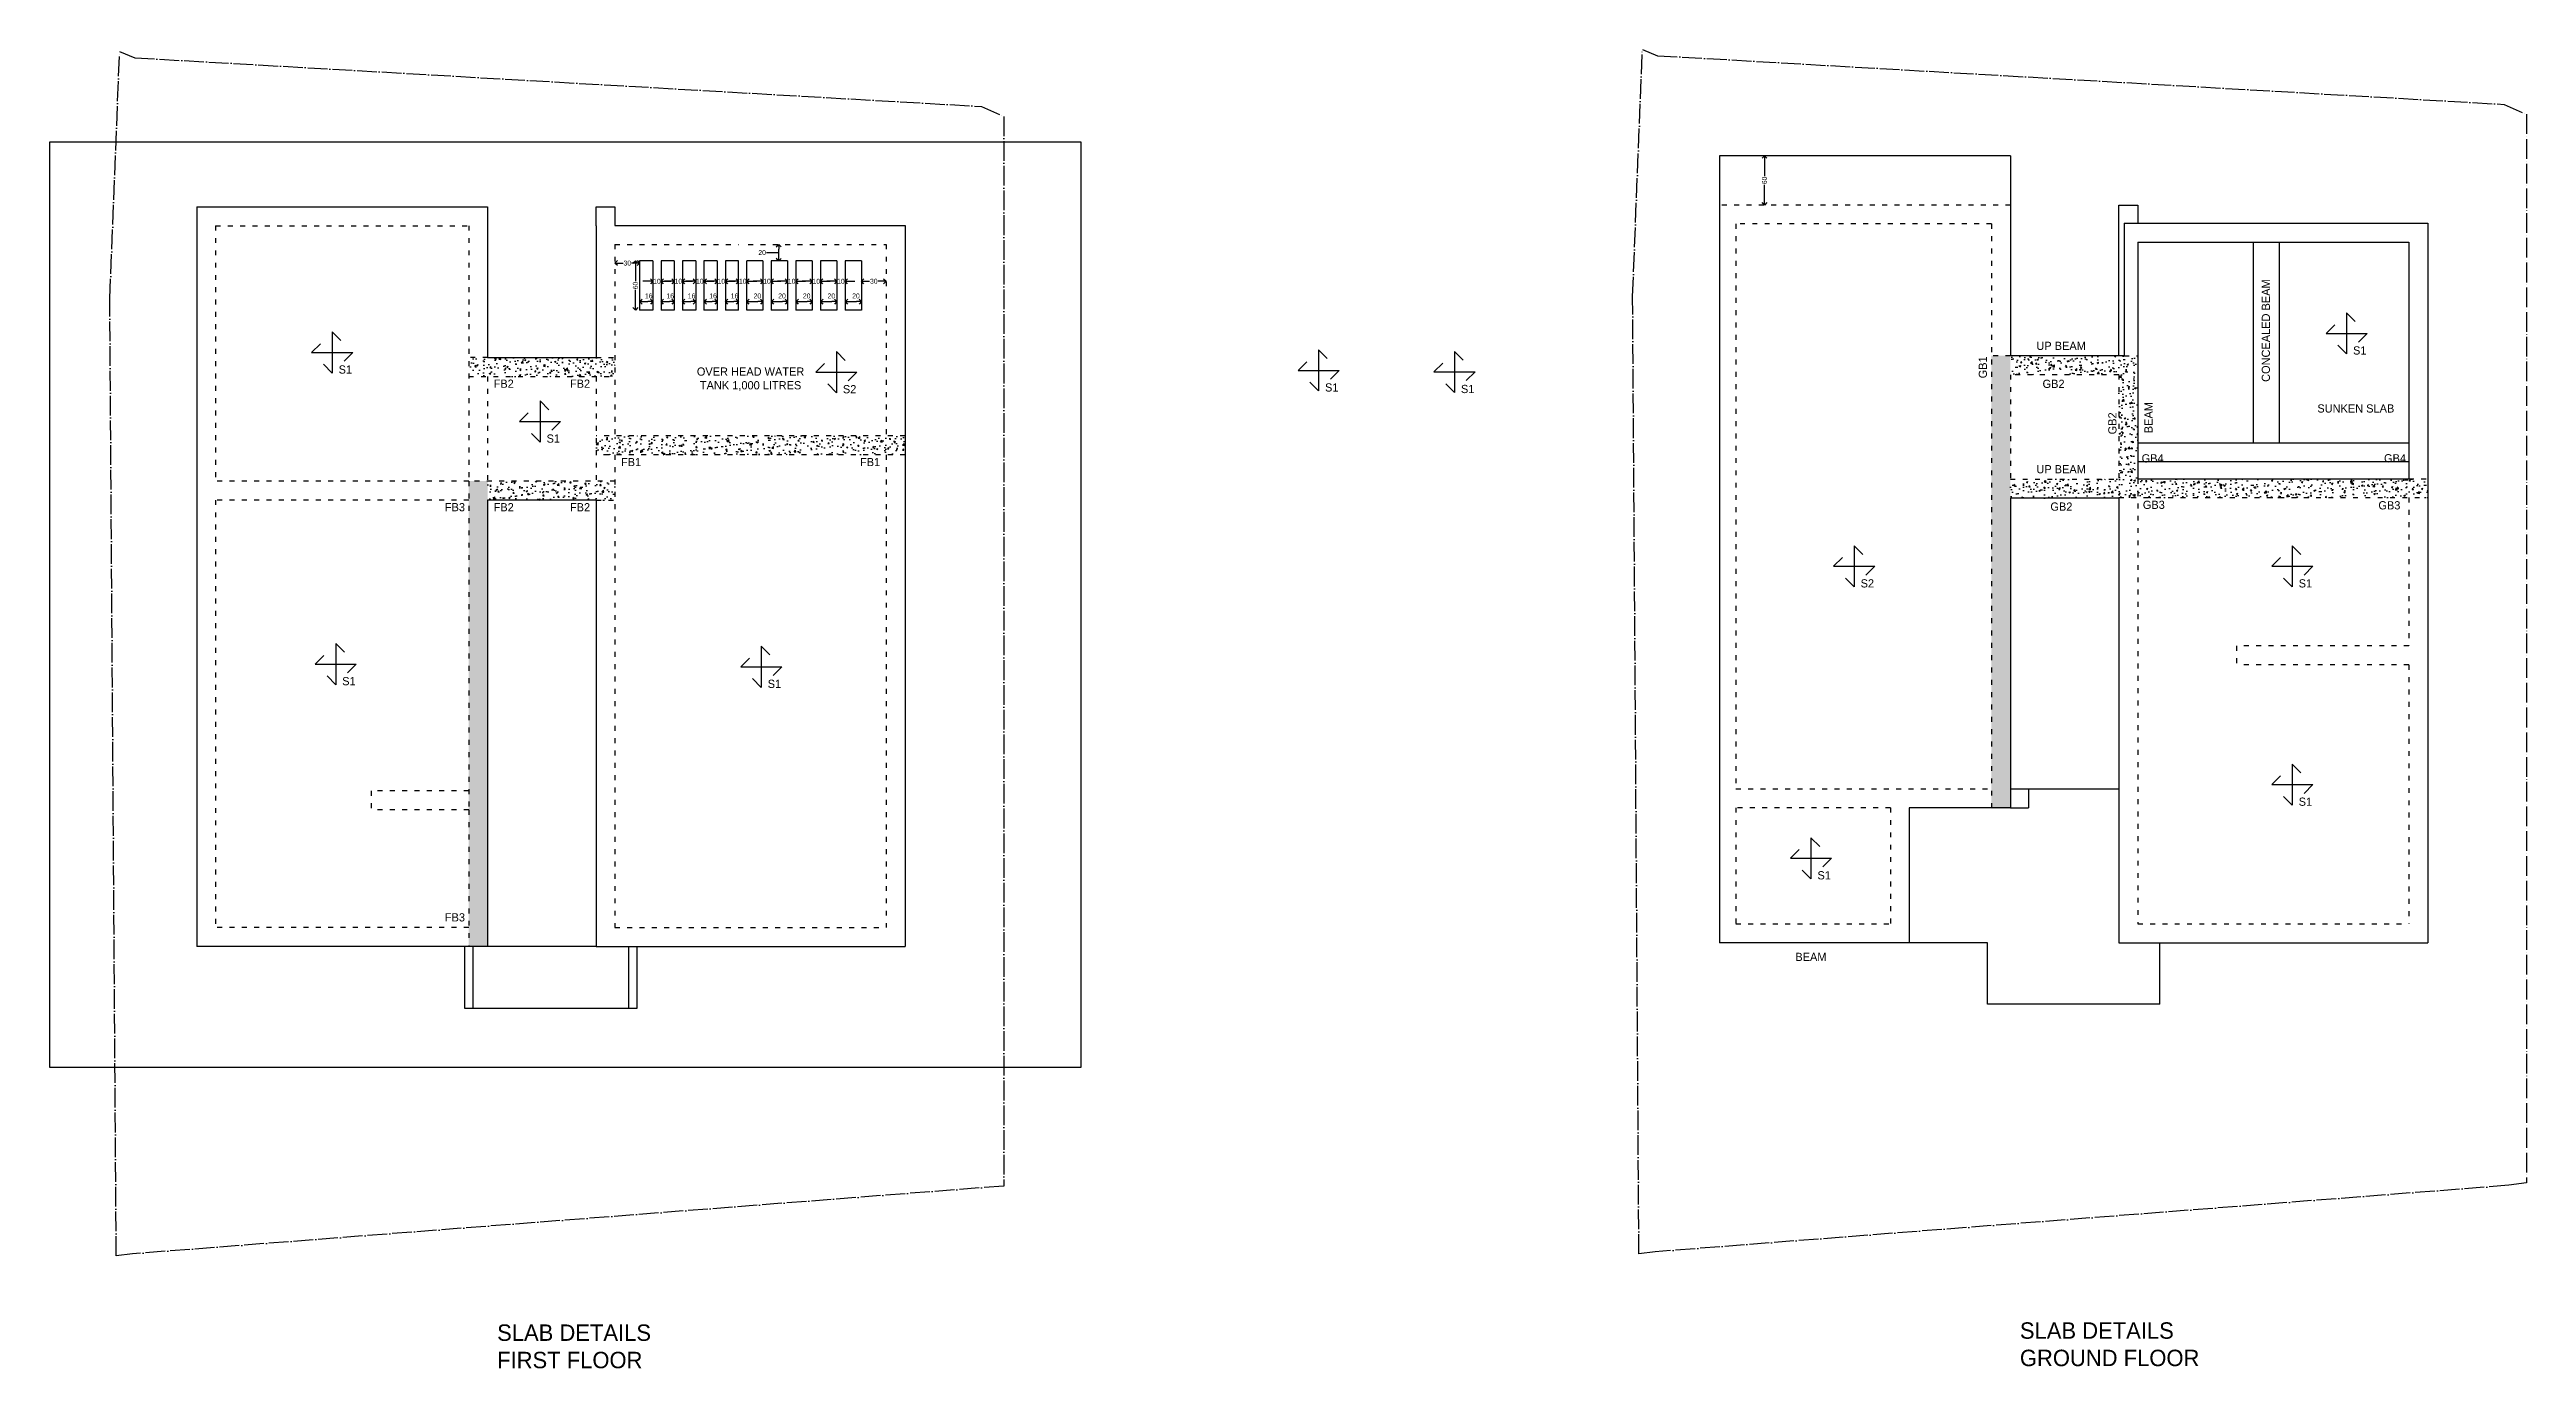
# Model space of a CAD drawing. Header units: metres. Extents: x -16 to 65907, y -5261 to 15511.
# Drawn here: x 17550 to 20564, y -733 to 873 of the extents above; entities that cross this region are included whole.
import ezdxf

# ---------------------------------------------------------------- set-up
doc = ezdxf.new("R2010")
doc.units = ezdxf.units.M
doc.header["$PDMODE"] = 67
doc.header["$PDSIZE"] = -5
doc.linetypes.add('ACAD_ISO03W100', pattern=[30, 12, -18])
doc.linetypes.add('ACAD_ISO04W100', pattern=[30, 24, -3, 0, -3])
doc.layers.get('0').update_dxf_attribs({"color": 6})
for name, color, linetype in [('BC-BOUNDARY', 3, 'ACAD_ISO04W100'), ('BC-DIMENSION', 8, 'Continuous'), ('BC-HATCH', 8, 'Continuous'), ('BC-SUNSHADE', 64, 'Continuous'), ('BC-TEXT', 7, 'Continuous'), ('BC-WALLS', 1, 'Continuous'), ('BC-WHITECOLOR', 7, 'Continuous')]:
    doc.layers.add(name, color=color, linetype=linetype)
doc.styles.add('BC-1IN10-2', font='FreeSans.ttf', dxfattribs={"height": 4})
doc.styles.add('BC-1IN10-3', font='FreeSans.ttf', dxfattribs={"height": 6})
doc.styles.add('BC-1IN50-1', font='FreeSans.ttf', dxfattribs={"height": 10})
doc.styles.get("Standard").update_dxf_attribs({"font": 'FreeSans.ttf'})
doc.dimstyles.new('BC-1IN10-3', dxfattribs={"dimtxt": 6, "dimasz": 6, "dimexe": 0.18, "dimexo": 0.0625, "dimgap": 1, "dimtad": 0, "dimtoh": 1, "dimzin": 12, "dimdsep": 46, "dimtxsty": 'BC-1IN10-3', "dimblk": 'OPEN90', "dimcen": 0.09, "dimse1": 1, "dimse2": 1, "dimclrd": 256, "dimclre": 256, "dimclrt": 7, "dimadec": 0, "dimazin": 0, "dimtfac": 1, "dimtdec": 1, "dimtofl": 0, "dimtmove": 1, "dimatfit": 3, "dimldrblk": 'OPEN90', "dimfxl": 0, "dimtolj": 1, "dimtzin": 0, "dimlwd": -3, "dimarcsym": 0})
pattern_1 = [(50, (0, 0), (18.218467, -1.593909), [1.905, -20.955]), (355, (0, 0), (-3.524283, 19.105664), [1.524, -16.764]), (100.451, (1.518, -0.133), (14.69425, 17.511669), [1.619, -17.809]), (46.1842, (0, 5.08), (27.107904, -4.204233), [2.8575, -31.4325]), (96.6356, (2.26, 4.73), (23.740423, 24.742556), [2.4285, -26.7135]), (351.184, (0, 5.08), (23.74046, 24.74251), [2.286, -25.146]), (21, (2.54, 3.81), (15.161488, -10.226552), [1.905, -20.955]), (326, (2.54, 3.81), (6.180203, 18.418797), [1.524, -16.764]), (71.4514, (3.803, 2.958), (21.341649, 8.192286), [1.619, -17.809]), (37.5, (0, 0), (0.3088603, 8.4555039), [0, -16.5608, 0, -17.018, 0, -16.8275]), (7.5, (0, 0), (6.6819663, 10.0180575), [0, -9.7028, 0, -16.1798, 0, -6.4135]), (-32.5, (-5.664, 0), (13.5590595, -0.5728744), [0, -6.35, 0, -19.812, 0, -26.289]), (-42.5, (-8.204, 0), (14.812918, 2.542649), [0, -8.255, 0, -13.1572, 0, -18.669])]

msp = doc.modelspace()

# ---------------------------------------------------------------- texts
at = {"layer": 'BC-SUNSHADE', "color": 7, "linetype": 'Continuous', "char_height": 10, "width": 172.6572, "attachment_point": 5, "rotation": 90, "style": 'BC-1IN50-1'}
for s, insert in [('GB1', (19902.902, 485.832)), ('GB2', (20060.551, 417.594))]:
    msp.add_mtext(s, dxfattribs=dict(at, insert=insert))
at = {"layer": 'BC-SUNSHADE', "color": 7, "linetype": 'Continuous', "char_height": 10, "width": 172.6572, "attachment_point": 5, "style": 'BC-1IN50-1'}
for s, insert in [('FB2', (18102.773, 465.905)), ('FB2', (18195.686, 465.905)), ('GB2', (19988.918, 465.665)), ('FB1', (18257.773, 370.505)), ('FB1', (18548.686, 370.505)), ('GB4', (20109.506, 374.942)), ('GB4', (20404.479, 375.011)), ('FB3', (18043.446, 315.505)), ('FB2', (18102.773, 315.505)), ('FB2', (18195.686, 315.505)), ('GB2', (19998.441, 316.192)), ('GB3', (20110.921, 318.369)), ('GB3', (20397.602, 317.773)), ('FB3', (18043.446, -183.858))]:
    msp.add_mtext(s, dxfattribs=dict(at, insert=insert))
at = {"layer": 'BC-TEXT', "char_height": 10, "width": 156.4473, "attachment_point": 5, "rotation": 90, "style": 'BC-1IN50-1'}
for s, insert in [('{\\fUbuntu|b0|i0|c0|p34;\\C7;CONCEALED BEAM}', (20247.322, 530.534)), ('{\\fUbuntu|b0|i0|c0|p34;{\\C7;BEAM}}', (20104.445, 424.577))]:
    msp.add_mtext(s, dxfattribs=dict(at, insert=insert))
at = {"layer": 'BC-TEXT', "char_height": 10, "width": 156.4473, "attachment_point": 5, "style": 'BC-1IN50-1'}
for s, insert in [('{\\fUbuntu|b0|i0|c0|p34;{\\C7;UP BEAM}}', (19998.109, 511.925)), ('{\\fUbuntu|b0|i0|c0|p34;{\\C7;S1}}', (17910.104, 483.108)), ('{\\fUbuntu|b0|i0|c0|p34;{\\C7;S1}}', (20361.532, 506.321)), ('{\\fUbuntu|b0|i0|c0|p34;{\\C7;S2}}', (18523.732, 459.135)), ('{\\fUbuntu|b0|i0|c0|p34;{\\C7;S1}}', (19110.497, 461.247)), ('{\\fUbuntu|b0|i0|c0|p34;{\\C7;S1}}', (19275.919, 459.399)), ('{\\fUbuntu|b0|i0|c0|p34;{\\C7;SUNKEN SLAB}}', (20356.745, 435.678)), ('{\\fUbuntu|b0|i0|c0|p34;{\\C7;S1}}', (18163.125, 399.051)), ('{\\fUbuntu|b0|i0|c0|p34;{\\C7;UP BEAM}}', (19998.109, 361.725)), ('{\\fUbuntu|b0|i0|c0|p34;{\\C7;S2}}', (19762.289, 222.752)), ('{\\fUbuntu|b0|i0|c0|p34;{\\C7;S1}}', (20295.419, 222.752)), ('{\\fUbuntu|b0|i0|c0|p34;{\\C7;S1}}', (17914.428, 103.68)), ('{\\fUbuntu|b0|i0|c0|p34;{\\C7;S1}}', (18432.223, 100.437)), ('{\\fUbuntu|b0|i0|c0|p34;{\\C7;S1}}', (20295.419, -43.04)), ('{\\fUbuntu|b0|i0|c0|p34;{\\C7;S1}}', (19709.749, -132.667)), ('{\\fUbuntu|b0|i0|c0|p34;{\\C7;BEAM}}', (19693.626, -231.927))]:
    msp.add_mtext(s, dxfattribs=dict(at, insert=insert))
at = {"layer": 'BC-TEXT', "char_height": 20, "width": 260.91664, "attachment_point": 1}
for s, insert in [('{\\FARSimp.shx|c0;{\\C7;SLAB DETAILS FIRST FLOOR}}', (18094.809, -679.394)), ('{\\FARSimp.shx|c0;{\\C7;SLAB DETAILS\\PGROUND FLOOR}}', (19947.956, -676.83))]:
    msp.add_mtext(s, dxfattribs=dict(at, insert=insert))
at = {"layer": 'BC-WHITECOLOR', "insert": (18403.23, 471.396), "char_height": 10, "width": 160.54576, "attachment_point": 5, "style": 'BC-1IN10-2'}
msp.add_mtext('{OVER HEAD WATER TANK 1,000 LITRES}', dxfattribs=at)

# ---------------------------------------------------------------- blocks, each defined once
blk = doc.blocks.new('_OPEN90')
at = {"color": 0, "linetype": 'ByBlock'}
for p, q in [((0, 0), (-1, 0)), ((-0.5, 0.5), (0, 0)), ((0, 0), (-0.5, -0.5))]:
    blk.add_line(p, q, dxfattribs=at)
blk = doc.blocks.new('*D2293')
at = {"layer": 'BC-DIMENSION', "lineweight": -3}
for p, q in [((18244.2, 612.7), (18248, 612.7)), ((18262.2, 612.7), (18258.5, 612.7))]:
    blk.add_line(p, q, dxfattribs=at)
at = {"layer": 'Defpoints', "color": 0}
for p in [(18238.2, 615.5), (18238.2, 612.7), (18268.2, 615.5)]:
    blk.add_point(p, dxfattribs=at)
at = {"layer": 'BC-DIMENSION', "lineweight": -3, "xscale": 6, "yscale": 6, "zscale": 6, "rotation": 180}
blk.add_blockref('_OPEN90', (18238.2, 612.7), dxfattribs=at)
at = {"layer": 'BC-DIMENSION', "lineweight": -3, "xscale": 6, "yscale": 6, "zscale": 6}
blk.add_blockref('_OPEN90', (18268.2, 612.7), dxfattribs=at)
at = {"layer": 'BC-DIMENSION', "color": 7, "insert": (18253.2, 612.7), "char_height": 6, "attachment_point": 5, "style": 'BC-1IN10-3'}
blk.add_mtext('\\A1;30', dxfattribs=at)
blk = doc.blocks.new('*D2294')
at = {"layer": 'BC-DIMENSION', "lineweight": -3}
blk.add_line((18274.2, 565.8), (18278.3, 565.8), dxfattribs=at)
at = {"layer": 'Defpoints', "color": 0}
for p in [(18268.2, 555.5), (18284.3, 565.8), (18284.3, 555.5)]:
    blk.add_point(p, dxfattribs=at)
at = {"layer": 'BC-DIMENSION', "lineweight": -3, "xscale": 6, "yscale": 6, "zscale": 6, "rotation": 180}
blk.add_blockref('_OPEN90', (18268.2, 565.8), dxfattribs=at)
at = {"layer": 'BC-DIMENSION', "lineweight": -3, "xscale": 6, "yscale": 6, "zscale": 6}
blk.add_blockref('_OPEN90', (18284.3, 565.8), dxfattribs=at)
at = {"layer": 'BC-DIMENSION', "color": 7, "insert": (18279.3, 572.7), "char_height": 6, "attachment_point": 5, "style": 'BC-1IN10-3'}
blk.add_mtext('\\A1;16', dxfattribs=at)
blk = doc.blocks.new('*D2295')
at = {"layer": 'BC-DIMENSION', "lineweight": -3}
for p, q in [((18278.3, 590.6), (18272.3, 590.6)), ((18300.3, 590.6), (18306.3, 590.6))]:
    blk.add_line(p, q, dxfattribs=at)
at = {"layer": 'Defpoints', "color": 0}
for p in [(18284.3, 615.5), (18294.3, 615.5), (18284.3, 590.6)]:
    blk.add_point(p, dxfattribs=at)
at = {"layer": 'BC-DIMENSION', "lineweight": -3, "xscale": 6, "yscale": 6, "zscale": 6}
blk.add_blockref('_OPEN90', (18284.3, 590.6), dxfattribs=at)
at = {"layer": 'BC-DIMENSION', "lineweight": -3, "xscale": 6, "yscale": 6, "zscale": 6, "rotation": 180}
blk.add_blockref('_OPEN90', (18294.3, 590.6), dxfattribs=at)
at = {"layer": 'BC-DIMENSION', "color": 7, "insert": (18289.3, 590.6), "char_height": 6, "attachment_point": 5, "style": 'BC-1IN10-3'}
blk.add_mtext('\\A1;10', dxfattribs=at)
blk = doc.blocks.new('*D2296')
at = {"layer": 'BC-DIMENSION', "lineweight": -3}
for p, q in [((18304.4, 590.6), (18298.4, 590.6)), ((18326.4, 590.6), (18332.4, 590.6))]:
    blk.add_line(p, q, dxfattribs=at)
at = {"layer": 'Defpoints', "color": 0}
for p in [(18310.4, 615.5), (18320.4, 615.5), (18310.4, 590.6)]:
    blk.add_point(p, dxfattribs=at)
at = {"layer": 'BC-DIMENSION', "lineweight": -3, "xscale": 6, "yscale": 6, "zscale": 6}
blk.add_blockref('_OPEN90', (18310.4, 590.6), dxfattribs=at)
at = {"layer": 'BC-DIMENSION', "lineweight": -3, "xscale": 6, "yscale": 6, "zscale": 6, "rotation": 180}
blk.add_blockref('_OPEN90', (18320.4, 590.6), dxfattribs=at)
at = {"layer": 'BC-DIMENSION', "color": 7, "insert": (18315.4, 590.6), "char_height": 6, "attachment_point": 5, "style": 'BC-1IN10-3'}
blk.add_mtext('\\A1;10', dxfattribs=at)
blk = doc.blocks.new('*D2297')
at = {"layer": 'BC-DIMENSION', "lineweight": -3}
blk.add_line((18300.3, 565.8), (18304.4, 565.8), dxfattribs=at)
at = {"layer": 'Defpoints', "color": 0}
for p in [(18294.3, 555.5), (18310.4, 565.8), (18310.4, 555.5)]:
    blk.add_point(p, dxfattribs=at)
at = {"layer": 'BC-DIMENSION', "lineweight": -3, "xscale": 6, "yscale": 6, "zscale": 6, "rotation": 180}
blk.add_blockref('_OPEN90', (18294.3, 565.8), dxfattribs=at)
at = {"layer": 'BC-DIMENSION', "lineweight": -3, "xscale": 6, "yscale": 6, "zscale": 6}
blk.add_blockref('_OPEN90', (18310.4, 565.8), dxfattribs=at)
at = {"layer": 'BC-DIMENSION', "color": 7, "insert": (18305.4, 572.7), "char_height": 6, "attachment_point": 5, "style": 'BC-1IN10-3'}
blk.add_mtext('\\A1;16', dxfattribs=at)
blk = doc.blocks.new('*D2298')
at = {"layer": 'BC-DIMENSION', "lineweight": -3}
for p, q in [((18330.5, 590.6), (18324.5, 590.6)), ((18352.5, 590.6), (18358.5, 590.6))]:
    blk.add_line(p, q, dxfattribs=at)
at = {"layer": 'Defpoints', "color": 0}
for p in [(18336.5, 615.5), (18346.5, 615.5), (18336.5, 590.6)]:
    blk.add_point(p, dxfattribs=at)
at = {"layer": 'BC-DIMENSION', "lineweight": -3, "xscale": 6, "yscale": 6, "zscale": 6}
blk.add_blockref('_OPEN90', (18336.5, 590.6), dxfattribs=at)
at = {"layer": 'BC-DIMENSION', "lineweight": -3, "xscale": 6, "yscale": 6, "zscale": 6, "rotation": 180}
blk.add_blockref('_OPEN90', (18346.5, 590.6), dxfattribs=at)
at = {"layer": 'BC-DIMENSION', "color": 7, "insert": (18341.5, 590.6), "char_height": 6, "attachment_point": 5, "style": 'BC-1IN10-3'}
blk.add_mtext('\\A1;10', dxfattribs=at)
blk = doc.blocks.new('*D2299')
at = {"layer": 'BC-DIMENSION', "lineweight": -3}
blk.add_line((18326.4, 565.8), (18330.5, 565.8), dxfattribs=at)
at = {"layer": 'Defpoints', "color": 0}
for p in [(18320.4, 555.5), (18336.5, 565.8), (18336.5, 555.5)]:
    blk.add_point(p, dxfattribs=at)
at = {"layer": 'BC-DIMENSION', "lineweight": -3, "xscale": 6, "yscale": 6, "zscale": 6, "rotation": 180}
blk.add_blockref('_OPEN90', (18320.4, 565.8), dxfattribs=at)
at = {"layer": 'BC-DIMENSION', "lineweight": -3, "xscale": 6, "yscale": 6, "zscale": 6}
blk.add_blockref('_OPEN90', (18336.5, 565.8), dxfattribs=at)
at = {"layer": 'BC-DIMENSION', "color": 7, "insert": (18331.5, 572.7), "char_height": 6, "attachment_point": 5, "style": 'BC-1IN10-3'}
blk.add_mtext('\\A1;16', dxfattribs=at)
blk = doc.blocks.new('*D2300')
at = {"layer": 'BC-DIMENSION', "lineweight": -3}
for p, q in [((18356.6, 590.6), (18350.6, 590.6)), ((18378.6, 590.6), (18384.6, 590.6))]:
    blk.add_line(p, q, dxfattribs=at)
at = {"layer": 'Defpoints', "color": 0}
for p in [(18362.6, 615.5), (18372.6, 615.5), (18362.6, 590.6)]:
    blk.add_point(p, dxfattribs=at)
at = {"layer": 'BC-DIMENSION', "lineweight": -3, "xscale": 6, "yscale": 6, "zscale": 6}
blk.add_blockref('_OPEN90', (18362.6, 590.6), dxfattribs=at)
at = {"layer": 'BC-DIMENSION', "lineweight": -3, "xscale": 6, "yscale": 6, "zscale": 6, "rotation": 180}
blk.add_blockref('_OPEN90', (18372.6, 590.6), dxfattribs=at)
at = {"layer": 'BC-DIMENSION', "color": 7, "insert": (18367.6, 590.6), "char_height": 6, "attachment_point": 5, "style": 'BC-1IN10-3'}
blk.add_mtext('\\A1;10', dxfattribs=at)
blk = doc.blocks.new('*D2301')
at = {"layer": 'BC-DIMENSION', "lineweight": -3}
blk.add_line((18352.5, 565.8), (18356.6, 565.8), dxfattribs=at)
at = {"layer": 'Defpoints', "color": 0}
for p in [(18346.5, 555.5), (18362.6, 565.8), (18362.6, 555.5)]:
    blk.add_point(p, dxfattribs=at)
at = {"layer": 'BC-DIMENSION', "lineweight": -3, "xscale": 6, "yscale": 6, "zscale": 6, "rotation": 180}
blk.add_blockref('_OPEN90', (18346.5, 565.8), dxfattribs=at)
at = {"layer": 'BC-DIMENSION', "lineweight": -3, "xscale": 6, "yscale": 6, "zscale": 6}
blk.add_blockref('_OPEN90', (18362.6, 565.8), dxfattribs=at)
at = {"layer": 'BC-DIMENSION', "color": 7, "insert": (18357.6, 572.7), "char_height": 6, "attachment_point": 5, "style": 'BC-1IN10-3'}
blk.add_mtext('\\A1;16', dxfattribs=at)
blk = doc.blocks.new('*D2302')
at = {"layer": 'BC-DIMENSION', "lineweight": -3}
for p, q in [((18382.7, 590.6), (18376.7, 590.6)), ((18404.7, 590.6), (18410.7, 590.6))]:
    blk.add_line(p, q, dxfattribs=at)
at = {"layer": 'Defpoints', "color": 0}
for p in [(18388.7, 615.5), (18398.7, 615.5), (18388.7, 590.6)]:
    blk.add_point(p, dxfattribs=at)
at = {"layer": 'BC-DIMENSION', "lineweight": -3, "xscale": 6, "yscale": 6, "zscale": 6}
blk.add_blockref('_OPEN90', (18388.7, 590.6), dxfattribs=at)
at = {"layer": 'BC-DIMENSION', "lineweight": -3, "xscale": 6, "yscale": 6, "zscale": 6, "rotation": 180}
blk.add_blockref('_OPEN90', (18398.7, 590.6), dxfattribs=at)
at = {"layer": 'BC-DIMENSION', "color": 7, "insert": (18393.7, 590.6), "char_height": 6, "attachment_point": 5, "style": 'BC-1IN10-3'}
blk.add_mtext('\\A1;10', dxfattribs=at)
blk = doc.blocks.new('*D2303')
at = {"layer": 'BC-DIMENSION', "lineweight": -3}
blk.add_line((18378.6, 565.8), (18382.7, 565.8), dxfattribs=at)
at = {"layer": 'Defpoints', "color": 0}
for p in [(18372.6, 555.5), (18388.7, 565.8), (18388.7, 555.5)]:
    blk.add_point(p, dxfattribs=at)
at = {"layer": 'BC-DIMENSION', "lineweight": -3, "xscale": 6, "yscale": 6, "zscale": 6, "rotation": 180}
blk.add_blockref('_OPEN90', (18372.6, 565.8), dxfattribs=at)
at = {"layer": 'BC-DIMENSION', "lineweight": -3, "xscale": 6, "yscale": 6, "zscale": 6}
blk.add_blockref('_OPEN90', (18388.7, 565.8), dxfattribs=at)
at = {"layer": 'BC-DIMENSION', "color": 7, "insert": (18383.7, 572.7), "char_height": 6, "attachment_point": 5, "style": 'BC-1IN10-3'}
blk.add_mtext('\\A1;16', dxfattribs=at)
blk = doc.blocks.new('*D2304')
at = {"layer": 'BC-DIMENSION', "lineweight": -3}
for p, q in [((18412.2, 590.6), (18406.2, 590.6)), ((18434.2, 590.6), (18440.2, 590.6))]:
    blk.add_line(p, q, dxfattribs=at)
at = {"layer": 'Defpoints', "color": 0}
for p in [(18418.2, 615.5), (18428.2, 615.5), (18418.2, 590.6)]:
    blk.add_point(p, dxfattribs=at)
at = {"layer": 'BC-DIMENSION', "lineweight": -3, "xscale": 6, "yscale": 6, "zscale": 6}
blk.add_blockref('_OPEN90', (18418.2, 590.6), dxfattribs=at)
at = {"layer": 'BC-DIMENSION', "lineweight": -3, "xscale": 6, "yscale": 6, "zscale": 6, "rotation": 180}
blk.add_blockref('_OPEN90', (18428.2, 590.6), dxfattribs=at)
at = {"layer": 'BC-DIMENSION', "color": 7, "insert": (18423.2, 590.6), "char_height": 6, "attachment_point": 5, "style": 'BC-1IN10-3'}
blk.add_mtext('\\A1;10', dxfattribs=at)
blk = doc.blocks.new('*D2305')
at = {"layer": 'BC-DIMENSION', "lineweight": -3}
blk.add_line((18404.7, 565.8), (18412.2, 565.8), dxfattribs=at)
at = {"layer": 'Defpoints', "color": 0}
for p in [(18398.7, 555.5), (18418.2, 565.8), (18418.2, 555.5)]:
    blk.add_point(p, dxfattribs=at)
at = {"layer": 'BC-DIMENSION', "lineweight": -3, "xscale": 6, "yscale": 6, "zscale": 6, "rotation": 180}
blk.add_blockref('_OPEN90', (18398.7, 565.8), dxfattribs=at)
at = {"layer": 'BC-DIMENSION', "lineweight": -3, "xscale": 6, "yscale": 6, "zscale": 6}
blk.add_blockref('_OPEN90', (18418.2, 565.8), dxfattribs=at)
at = {"layer": 'BC-DIMENSION', "color": 7, "insert": (18411.5, 572.7), "char_height": 6, "attachment_point": 5, "style": 'BC-1IN10-3'}
blk.add_mtext('\\A1;20', dxfattribs=at)
blk = doc.blocks.new('*D2306')
at = {"layer": 'BC-DIMENSION', "lineweight": -3}
for p, q in [((18442.2, 590.6), (18436.2, 590.6)), ((18464.2, 590.6), (18470.2, 590.6))]:
    blk.add_line(p, q, dxfattribs=at)
at = {"layer": 'Defpoints', "color": 0}
for p in [(18448.2, 615.5), (18458.2, 615.5), (18448.2, 590.6)]:
    blk.add_point(p, dxfattribs=at)
at = {"layer": 'BC-DIMENSION', "lineweight": -3, "xscale": 6, "yscale": 6, "zscale": 6}
blk.add_blockref('_OPEN90', (18448.2, 590.6), dxfattribs=at)
at = {"layer": 'BC-DIMENSION', "lineweight": -3, "xscale": 6, "yscale": 6, "zscale": 6, "rotation": 180}
blk.add_blockref('_OPEN90', (18458.2, 590.6), dxfattribs=at)
at = {"layer": 'BC-DIMENSION', "color": 7, "insert": (18453.2, 590.6), "char_height": 6, "attachment_point": 5, "style": 'BC-1IN10-3'}
blk.add_mtext('\\A1;10', dxfattribs=at)
blk = doc.blocks.new('*D2307')
at = {"layer": 'BC-DIMENSION', "lineweight": -3}
blk.add_line((18434.7, 565.8), (18442.2, 565.8), dxfattribs=at)
at = {"layer": 'Defpoints', "color": 0}
for p in [(18428.7, 555.5), (18448.2, 565.8), (18448.2, 555.5)]:
    blk.add_point(p, dxfattribs=at)
at = {"layer": 'BC-DIMENSION', "lineweight": -3, "xscale": 6, "yscale": 6, "zscale": 6, "rotation": 180}
blk.add_blockref('_OPEN90', (18428.7, 565.8), dxfattribs=at)
at = {"layer": 'BC-DIMENSION', "lineweight": -3, "xscale": 6, "yscale": 6, "zscale": 6}
blk.add_blockref('_OPEN90', (18448.2, 565.8), dxfattribs=at)
at = {"layer": 'BC-DIMENSION', "color": 7, "insert": (18441.5, 572.7), "char_height": 6, "attachment_point": 5, "style": 'BC-1IN10-3'}
blk.add_mtext('\\A1;20', dxfattribs=at)
blk = doc.blocks.new('*D2308')
at = {"layer": 'BC-DIMENSION', "lineweight": -3}
for p, q in [((18472.2, 590.6), (18466.2, 590.6)), ((18494.2, 590.6), (18500.2, 590.6))]:
    blk.add_line(p, q, dxfattribs=at)
at = {"layer": 'Defpoints', "color": 0}
for p in [(18478.2, 615.5), (18488.2, 615.5), (18478.2, 590.6)]:
    blk.add_point(p, dxfattribs=at)
at = {"layer": 'BC-DIMENSION', "lineweight": -3, "xscale": 6, "yscale": 6, "zscale": 6}
blk.add_blockref('_OPEN90', (18478.2, 590.6), dxfattribs=at)
at = {"layer": 'BC-DIMENSION', "lineweight": -3, "xscale": 6, "yscale": 6, "zscale": 6, "rotation": 180}
blk.add_blockref('_OPEN90', (18488.2, 590.6), dxfattribs=at)
at = {"layer": 'BC-DIMENSION', "color": 7, "insert": (18483.2, 590.6), "char_height": 6, "attachment_point": 5, "style": 'BC-1IN10-3'}
blk.add_mtext('\\A1;10', dxfattribs=at)
blk = doc.blocks.new('*D2309')
at = {"layer": 'BC-DIMENSION', "lineweight": -3}
blk.add_line((18464.7, 565.8), (18472.2, 565.8), dxfattribs=at)
at = {"layer": 'Defpoints', "color": 0}
for p in [(18458.7, 555.5), (18478.2, 565.8), (18478.2, 555.5)]:
    blk.add_point(p, dxfattribs=at)
at = {"layer": 'BC-DIMENSION', "lineweight": -3, "xscale": 6, "yscale": 6, "zscale": 6, "rotation": 180}
blk.add_blockref('_OPEN90', (18458.7, 565.8), dxfattribs=at)
at = {"layer": 'BC-DIMENSION', "lineweight": -3, "xscale": 6, "yscale": 6, "zscale": 6}
blk.add_blockref('_OPEN90', (18478.2, 565.8), dxfattribs=at)
at = {"layer": 'BC-DIMENSION', "color": 7, "insert": (18471.5, 572.7), "char_height": 6, "attachment_point": 5, "style": 'BC-1IN10-3'}
blk.add_mtext('\\A1;20', dxfattribs=at)
blk = doc.blocks.new('*D2310')
at = {"layer": 'BC-DIMENSION', "lineweight": -3}
for p, q in [((18502.2, 590.6), (18496.2, 590.6)), ((18524.2, 590.6), (18530.2, 590.6))]:
    blk.add_line(p, q, dxfattribs=at)
at = {"layer": 'Defpoints', "color": 0}
for p in [(18508.2, 615.5), (18518.2, 615.5), (18508.2, 590.6)]:
    blk.add_point(p, dxfattribs=at)
at = {"layer": 'BC-DIMENSION', "lineweight": -3, "xscale": 6, "yscale": 6, "zscale": 6}
blk.add_blockref('_OPEN90', (18508.2, 590.6), dxfattribs=at)
at = {"layer": 'BC-DIMENSION', "lineweight": -3, "xscale": 6, "yscale": 6, "zscale": 6, "rotation": 180}
blk.add_blockref('_OPEN90', (18518.2, 590.6), dxfattribs=at)
at = {"layer": 'BC-DIMENSION', "color": 7, "insert": (18513.2, 590.6), "char_height": 6, "attachment_point": 5, "style": 'BC-1IN10-3'}
blk.add_mtext('\\A1;10', dxfattribs=at)
blk = doc.blocks.new('*D2311')
at = {"layer": 'BC-DIMENSION', "lineweight": -3}
blk.add_line((18494.7, 565.8), (18502.2, 565.8), dxfattribs=at)
at = {"layer": 'Defpoints', "color": 0}
for p in [(18488.7, 555.5), (18508.2, 565.8), (18508.2, 555.5)]:
    blk.add_point(p, dxfattribs=at)
at = {"layer": 'BC-DIMENSION', "lineweight": -3, "xscale": 6, "yscale": 6, "zscale": 6, "rotation": 180}
blk.add_blockref('_OPEN90', (18488.7, 565.8), dxfattribs=at)
at = {"layer": 'BC-DIMENSION', "lineweight": -3, "xscale": 6, "yscale": 6, "zscale": 6}
blk.add_blockref('_OPEN90', (18508.2, 565.8), dxfattribs=at)
at = {"layer": 'BC-DIMENSION', "color": 7, "insert": (18501.5, 572.7), "char_height": 6, "attachment_point": 5, "style": 'BC-1IN10-3'}
blk.add_mtext('\\A1;20', dxfattribs=at)
blk = doc.blocks.new('*D2312')
at = {"layer": 'BC-DIMENSION', "lineweight": -3}
blk.add_line((18524.7, 565.8), (18532.2, 565.8), dxfattribs=at)
at = {"layer": 'Defpoints', "color": 0}
for p in [(18518.7, 555.5), (18538.2, 565.8), (18538.2, 555.5)]:
    blk.add_point(p, dxfattribs=at)
at = {"layer": 'BC-DIMENSION', "lineweight": -3, "xscale": 6, "yscale": 6, "zscale": 6, "rotation": 180}
blk.add_blockref('_OPEN90', (18518.7, 565.8), dxfattribs=at)
at = {"layer": 'BC-DIMENSION', "lineweight": -3, "xscale": 6, "yscale": 6, "zscale": 6}
blk.add_blockref('_OPEN90', (18538.2, 565.8), dxfattribs=at)
at = {"layer": 'BC-DIMENSION', "color": 7, "insert": (18531.5, 572.7), "char_height": 6, "attachment_point": 5, "style": 'BC-1IN10-3'}
blk.add_mtext('\\A1;20', dxfattribs=at)
blk = doc.blocks.new('*D2313')
at = {"layer": 'BC-DIMENSION', "lineweight": -3}
for p, q in [((18544.2, 590.6), (18548, 590.6)), ((18562.2, 590.6), (18558.5, 590.6))]:
    blk.add_line(p, q, dxfattribs=at)
at = {"layer": 'Defpoints', "color": 0}
for p in [(18568.2, 635.5), (18538.2, 615.5), (18538.2, 590.6)]:
    blk.add_point(p, dxfattribs=at)
at = {"layer": 'BC-DIMENSION', "lineweight": -3, "xscale": 6, "yscale": 6, "zscale": 6, "rotation": 180}
blk.add_blockref('_OPEN90', (18538.2, 590.6), dxfattribs=at)
at = {"layer": 'BC-DIMENSION', "lineweight": -3, "xscale": 6, "yscale": 6, "zscale": 6}
blk.add_blockref('_OPEN90', (18568.2, 590.6), dxfattribs=at)
at = {"layer": 'BC-DIMENSION', "color": 7, "insert": (18553.2, 590.6), "char_height": 6, "attachment_point": 5, "style": 'BC-1IN10-3'}
blk.add_mtext('\\A1;30', dxfattribs=at)
blk = doc.blocks.new('*D2314')
at = {"layer": 'BC-DIMENSION', "lineweight": -3}
for p, q in [((18422.5, 625.5), (18424.5, 625.5)), ((18424.5, 625.5), (18437.5, 625.5)), ((18437.5, 621.5), (18437.5, 629.5))]:
    blk.add_line(p, q, dxfattribs=at)
at = {"layer": 'Defpoints', "color": 0}
for p in [(18437.5, 635.5), (18438.2, 635.5), (18438.2, 615.5)]:
    blk.add_point(p, dxfattribs=at)
at = {"layer": 'BC-DIMENSION', "lineweight": -3, "xscale": 6, "yscale": 6, "zscale": 6}
for p, rotation in [((18437.5, 635.5), 90), ((18437.5, 615.5), 270)]:
    blk.add_blockref('_OPEN90', p, dxfattribs=dict(at, rotation=rotation))
at = {"layer": 'BC-DIMENSION', "color": 7, "insert": (18417.3, 625.5), "char_height": 6, "attachment_point": 5, "style": 'BC-1IN10-3'}
blk.add_mtext('\\A1;20', dxfattribs=at)
blk = doc.blocks.new('*D2315')
at = {"layer": 'BC-DIMENSION', "lineweight": -3}
for p, q in [((18263, 609.5), (18263, 590.7)), ((18263, 561.5), (18263, 580.3))]:
    blk.add_line(p, q, dxfattribs=at)
at = {"layer": 'Defpoints', "color": 0}
for p in [(18268.2, 615.5), (18263, 555.5), (18268.2, 555.5)]:
    blk.add_point(p, dxfattribs=at)
at = {"layer": 'BC-DIMENSION', "lineweight": -3, "xscale": 6, "yscale": 6, "zscale": 6}
for p, rotation in [((18263, 615.5), 90), ((18263, 555.5), 270)]:
    blk.add_blockref('_OPEN90', p, dxfattribs=dict(at, rotation=rotation))
at = {"layer": 'BC-DIMENSION', "color": 7, "insert": (18263, 585.5), "char_height": 6, "attachment_point": 5, "rotation": 90, "style": 'BC-1IN10-3'}
blk.add_mtext('\\A1;60', dxfattribs=at)
blk = doc.blocks.new('*D1644')
at = {"layer": 'BC-DIMENSION', "linetype": 'Continuous', "lineweight": -3}
for p, q in [((19637.1, 737.4), (19637.1, 718.6)), ((19637.1, 689.4), (19637.1, 708.2))]:
    blk.add_line(p, q, dxfattribs=at)
at = {"layer": 'Defpoints', "color": 0}
for p in [(19582.4, 743.4), (19637.1, 743.4), (19582.4, 683.4)]:
    blk.add_point(p, dxfattribs=at)
at = {"layer": 'BC-DIMENSION', "lineweight": -3, "xscale": 6, "yscale": 6, "zscale": 6}
for p, rotation in [((19637.1, 743.4), 90), ((19637.1, 683.4), 270)]:
    blk.add_blockref('_OPEN90', p, dxfattribs=dict(at, rotation=rotation))
at = {"layer": 'BC-DIMENSION', "color": 7, "insert": (19637.1, 713.4), "char_height": 6, "attachment_point": 5, "rotation": 90, "style": 'BC-1IN10-3'}
blk.add_mtext('\\A1;60', dxfattribs=at)

# ---------------------------------------------------------------- dimensions: what is measured, and where the dimension line sits
at = {"layer": 'BC-DIMENSION', "linetype": 'Continuous'}
dim = msp.add_linear_dim(base=(19637.106, 743.381), p1=(19582.377, 683.381), p2=(19582.377, 743.381), angle=90, dimstyle='BC-1IN10-3', override={"dimlfac": 1}, dxfattribs=at)
dim.commit()
dim.dimension.update_dxf_attribs({"geometry": '*D1644', "text_midpoint": (19637.106, 713.381)})
at = {"layer": 'BC-DIMENSION'}
for base, p1, p2, picture, middle in [((18437.543, 635.502), (18438.23, 615.502), (18438.23, 635.502), '*D2314', (18421.485, 625.502)), ((18262.984, 555.502), (18268.23, 615.502), (18268.23, 555.502), '*D2315', (18262.984, 585.502))]:
    dim = msp.add_linear_dim(base=base, p1=p1, p2=p2, angle=90, dimstyle='BC-1IN10-3', dxfattribs=at)
    dim.commit()
    dim.dimension.update_dxf_attribs({"geometry": picture, "text_midpoint": middle})
for base, p1, p2, picture, middle in [((18538.23, 590.587), (18568.23, 635.502), (18538.23, 615.502), '*D2313', (18553.23, 590.587)), ((18284.33, 590.587), (18294.33, 615.502), (18284.33, 615.502), '*D2295', (18289.33, 590.587)), ((18310.43, 590.587), (18320.43, 615.502), (18310.43, 615.502), '*D2296', (18315.43, 590.587)), ((18336.53, 590.587), (18346.53, 615.502), (18336.53, 615.502), '*D2298', (18341.53, 590.587)), ((18362.63, 590.587), (18372.63, 615.502), (18362.63, 615.502), '*D2300', (18367.63, 590.587)), ((18388.73, 590.587), (18398.73, 615.502), (18388.73, 615.502), '*D2302', (18393.73, 590.587)), ((18418.23, 590.587), (18428.23, 615.502), (18418.23, 615.502), '*D2304', (18423.23, 590.587)), ((18448.23, 590.587), (18458.23, 615.502), (18448.23, 615.502), '*D2306', (18453.23, 590.587)), ((18478.23, 590.587), (18488.23, 615.502), (18478.23, 615.502), '*D2308', (18483.23, 590.587)), ((18508.23, 590.587), (18518.23, 615.502), (18508.23, 615.502), '*D2310', (18513.23, 590.587))]:
    dim = msp.add_linear_dim(base=base, p1=p1, p2=p2, dimstyle='BC-1IN10-3', dxfattribs=at)
    dim.commit()
    dim.dimension.update_dxf_attribs({"geometry": picture, "text_midpoint": middle})
for base, p1, p2, override, picture, middle in [((18238.23, 612.713), (18268.23, 615.502), (18238.23, 615.502), {"dimlfac": 1}, '*D2293', (18253.23, 612.713)), ((18284.33, 565.786), (18268.23, 555.502), (18284.33, 555.502), {"dimdec": 0}, '*D2294', (18279.28, 572.656)), ((18310.43, 565.786), (18294.33, 555.502), (18310.43, 555.502), {"dimdec": 0}, '*D2297', (18305.38, 572.656)), ((18336.53, 565.786), (18320.43, 555.502), (18336.53, 555.502), {"dimdec": 0}, '*D2299', (18331.48, 572.656)), ((18362.63, 565.786), (18346.53, 555.502), (18362.63, 555.502), {"dimdec": 0}, '*D2301', (18357.58, 572.656)), ((18388.73, 565.786), (18372.63, 555.502), (18388.73, 555.502), {"dimdec": 0}, '*D2303', (18383.68, 572.656)), ((18418.229694303, 565.786460368), (18398.729694303, 555.502090268), (18418.229694303, 555.502090268), {"dimdec": 0}, '*D2305', (18411.479694303, 572.655760779)), ((18448.229694303, 565.786460368), (18428.729694303, 555.502090268), (18448.229694303, 555.502090268), {"dimdec": 0}, '*D2307', (18441.479694303, 572.655760779)), ((18478.229694303, 565.786460368), (18458.729694303, 555.502090268), (18478.229694303, 555.502090268), {"dimdec": 0}, '*D2309', (18471.479694303, 572.655760779)), ((18508.229694303, 565.786460368), (18488.729694303, 555.502090268), (18508.229694303, 555.502090268), {"dimdec": 0}, '*D2311', (18501.479694303, 572.655760779)), ((18538.229694303, 565.786460368), (18518.729694303, 555.502090268), (18538.229694303, 555.502090268), {"dimdec": 0}, '*D2312', (18531.479694303, 572.655760779))]:
    dim = msp.add_linear_dim(base=base, p1=p1, p2=p2, dimstyle='BC-1IN10-3', override=override, dxfattribs=at)
    dim.commit()
    dim.dimension.update_dxf_attribs({"geometry": picture, "text_midpoint": middle})

# ---------------------------------------------------------------- hatches: boundary and pattern name
at = {"layer": 'BC-HATCH'}
h = msp.add_hatch(dxfattribs=at)
h.set_pattern_fill('AR-CONC', color=256, scale=0.1, style=0)
h.set_pattern_definition(pattern_1)
h.paths.add_polyline_path([(18238.23, 474.69), (18238.23, 497.69), (18215.23, 497.69), (18083.23, 497.69), (18060.23, 497.69), (18060.23, 474.69)])
h = msp.add_hatch(dxfattribs=at)
h.set_pattern_fill('AR-CONC', color=256, scale=0.1, style=0)
h.set_pattern_definition(pattern_1)
h.paths.add_polyline_path([(18591.23, 379.29), (18591.23, 402.29), (18215.23, 402.29), (18215.23, 379.29)])
h = msp.add_hatch(dxfattribs=at)
h.set_pattern_fill('AR-CONC', color=256, scale=0.1, style=0)
h.set_pattern_definition(pattern_1)
h.paths.add_polyline_path([(18060.23, 347.29), (18060.23, -219.339), (18083.23, -219.339), (18083.23, 347.29)])
h = msp.add_hatch(dxfattribs=at)
h.set_pattern_fill('AR-CONC', color=256, scale=0.1, style=0)
h.set_pattern_definition(pattern_1)
h.paths.add_polyline_path([(18238.23, 324.29), (18238.23, 347.29), (18083.23, 347.29), (18083.23, 324.29), (18215.23, 324.29)])
at = {"layer": 'BC-WHITECOLOR', "linetype": 'Continuous'}
h = msp.add_hatch(dxfattribs=at)
h.set_pattern_fill('AR-CONC', color=256, scale=0.1, style=0)
h.set_pattern_definition(pattern_1)
h.paths.add_polyline_path([(19936.377, 499.854), (19936.377, -51.527), (19913.377, -51.527), (19913.377, 499.854)])
h = msp.add_hatch(dxfattribs=at)
h.set_pattern_fill('AR-CONC', color=256, scale=0.1, style=0)
h.set_pattern_definition(pattern_1)
h.paths.add_polyline_path([(20068.377, 488.354), (20068.377, 499.854), (19936.377, 499.854), (19936.377, 488.354)])
h = msp.add_hatch(dxfattribs=at)
h.set_pattern_fill('AR-CONC', color=256, scale=0.1, style=0)
h.set_pattern_definition(pattern_1)
h.paths.add_polyline_path([(20068.377, 476.854), (20068.377, 488.354), (19936.377, 488.354), (19936.377, 476.854)])
h = msp.add_hatch(dxfattribs=at)
h.set_pattern_fill('AR-CONC', color=256, scale=0.1, style=0)
h.set_pattern_definition(pattern_1)
h.paths.add_polyline_path([(20068.377, 326.654), (20068.377, 499.854), (20091.377, 499.854), (20091.377, 326.654)])
h = msp.add_hatch(dxfattribs=at)
h.set_pattern_fill('AR-CONC', color=256, scale=0.1, style=0)
h.set_pattern_definition(pattern_1)
h.paths.add_polyline_path([(20068.377, 338.154), (20068.377, 349.654), (19936.377, 349.654), (19936.377, 338.154)])
h = msp.add_hatch(dxfattribs=at)
h.set_pattern_fill('AR-CONC', color=256, scale=0.1, style=0)
h.set_pattern_definition(pattern_1)
h.paths.add_polyline_path([(20068.377, 326.654), (20068.377, 338.154), (19936.377, 338.154), (19936.377, 326.654)])
h = msp.add_hatch(dxfattribs=at)
h.set_pattern_fill('AR-CONC', color=256, scale=0.1, style=0)
h.set_pattern_definition(pattern_1)
h.paths.add_polyline_path([(20444.377, 327.154), (20444.377, 350.154), (20421.377, 350.154), (20091.377, 350.154), (20091.377, 327.154)])

# ---------------------------------------------------------------- linework, layer by layer
msp.add_line((18238.23, 390.79), (18238.23, 390.79))
at = {"layer": 'BC-BOUNDARY'}
for p, q in [((17623.478, 569.421), (17635.377, 870.176)), ((17635.377, 870.176), (17653.917, 862.674)), ((17653.917, 862.674), (18684.288, 803.396)), ((19476.626, 571.985), (19488.525, 872.74)), ((19488.525, 872.74), (19507.064, 865.238)), ((19507.064, 865.238), (20537.435, 805.961)), ((18684.288, 803.396), (18711.271, 791.326)), ((18711.271, 791.326), (18711.271, -510.898)), ((20537.435, 805.961), (20564.419, 793.89)), ((20564.419, 793.89), (20564.419, -506.962)), ((17631.205, -596.069), (17623.478, 569.421)), ((19484.353, -593.505), (19476.626, 571.985)), ((18711.271, -510.898), (17651.04, -593.505)), ((20543.018, -510.002), (19504.188, -590.941)), ((20564.419, -506.962), (20543.018, -510.002)), ((17651.04, -593.505), (17631.205, -596.069)), ((19504.188, -590.941), (19484.353, -593.505))]:
    msp.add_line(p, q, dxfattribs=at)
at = {"layer": 'BC-HATCH'}
for p, q in [((18268.23, 615.502), (18268.23, 555.502)), ((18284.33, 615.502), (18268.23, 615.502)), ((18284.33, 615.502), (18284.33, 555.502)), ((18294.33, 615.502), (18294.33, 555.502)), ((18310.43, 615.502), (18294.33, 615.502)), ((18310.43, 615.502), (18310.43, 555.502)), ((18320.43, 615.502), (18320.43, 555.502)), ((18336.53, 615.502), (18320.43, 615.502)), ((18336.53, 615.502), (18336.53, 555.502)), ((18346.53, 615.502), (18346.53, 555.502)), ((18362.63, 615.502), (18346.53, 615.502)), ((18362.63, 615.502), (18362.63, 555.502)), ((18372.63, 615.502), (18372.63, 555.502)), ((18388.73, 615.502), (18372.63, 615.502)), ((18388.73, 555.502), (18388.73, 615.502)), ((18398.73, 555.502), (18398.73, 615.502)), ((18418.23, 615.502), (18398.73, 615.502)), ((18418.23, 615.502), (18418.23, 555.502)), ((18428.23, 615.502), (18428.23, 555.502)), ((18448.23, 615.502), (18428.23, 615.502)), ((18448.23, 615.502), (18448.23, 555.502)), ((18458.23, 615.502), (18458.23, 555.502)), ((18478.23, 615.502), (18458.23, 615.502)), ((18478.23, 615.502), (18478.23, 555.502)), ((18488.23, 615.502), (18488.23, 555.502)), ((18508.23, 615.502), (18488.23, 615.502)), ((18508.23, 615.502), (18508.23, 555.502)), ((18538.23, 615.502), (18518.23, 615.502)), ((18518.23, 615.502), (18518.23, 555.502)), ((18538.23, 615.502), (18538.23, 555.502)), ((18284.33, 555.502), (18268.23, 555.502)), ((18310.43, 555.502), (18294.33, 555.502)), ((18336.53, 555.502), (18320.43, 555.502)), ((18362.63, 555.502), (18346.53, 555.502)), ((18388.73, 555.502), (18372.63, 555.502)), ((18418.23, 555.502), (18398.73, 555.502)), ((18448.23, 555.502), (18428.23, 555.502)), ((18478.23, 555.502), (18458.23, 555.502)), ((18508.23, 555.502), (18488.23, 555.502)), ((18538.23, 555.502), (18518.23, 555.502))]:
    msp.add_line(p, q, dxfattribs=at)
at = {"layer": 'BC-TEXT'}
for p, q in [((20345.498, 552.119), (20345.498, 502.119)), ((20345.498, 552.119), (20356.105, 541.512)), ((17869.071, 503.906), (17879.677, 514.512)), ((17894.071, 528.906), (17894.071, 478.906)), ((17894.071, 528.906), (17904.677, 518.299)), ((20320.498, 527.119), (20331.105, 537.725)), ((20320.498, 527.119), (20370.498, 527.119)), ((20334.892, 512.725), (20345.498, 502.119)), ((20370.498, 527.119), (20359.892, 516.512)), ((17869.071, 503.906), (17919.071, 503.906)), ((17883.464, 489.512), (17894.071, 478.906)), ((17919.071, 503.906), (17908.464, 493.299)), ((18482.699, 479.932), (18493.305, 490.539)), ((18507.699, 504.932), (18507.699, 454.932)), ((18507.699, 504.932), (18518.305, 494.325)), ((19069.463, 482.044), (19080.07, 492.651)), ((19094.463, 507.044), (19094.463, 457.044)), ((19094.463, 507.044), (19105.07, 496.438)), ((19234.886, 480.196), (19245.493, 490.803)), ((19259.886, 505.196), (19259.886, 455.196)), ((19259.886, 505.196), (19270.493, 494.59)), ((18482.699, 479.932), (18532.699, 479.932)), ((18497.092, 465.539), (18507.699, 454.932)), ((18532.699, 479.932), (18522.092, 469.325)), ((19069.463, 482.044), (19119.463, 482.044)), ((19083.857, 467.651), (19094.463, 457.044)), ((19119.463, 482.044), (19108.857, 471.438)), ((19234.886, 480.196), (19284.886, 480.196)), ((19249.279, 465.803), (19259.886, 455.196)), ((19284.886, 480.196), (19274.279, 469.59)), ((18122.092, 419.848), (18132.698, 430.455)), ((18147.092, 444.848), (18147.092, 394.848)), ((18147.092, 444.848), (18157.698, 434.241)), ((18122.092, 419.848), (18172.092, 419.848)), ((18136.485, 405.455), (18147.092, 394.848)), ((18172.092, 419.848), (18161.485, 409.241)), ((19721.256, 243.55), (19731.862, 254.156)), ((19721.256, 243.55), (19771.256, 243.55)), ((19746.256, 268.55), (19746.256, 218.55)), ((19746.256, 268.55), (19756.862, 257.943)), ((19771.256, 243.55), (19760.649, 232.943)), ((20254.385, 243.55), (20264.992, 254.156)), ((20254.385, 243.55), (20304.385, 243.55)), ((20279.385, 268.55), (20279.385, 218.55)), ((20279.385, 268.55), (20289.992, 257.943)), ((20304.385, 243.55), (20293.779, 232.943)), ((19735.649, 229.156), (19746.256, 218.55)), ((20268.779, 229.156), (20279.385, 218.55)), ((17873.395, 124.478), (17884.001, 135.084)), ((17873.395, 124.478), (17923.395, 124.478)), ((17898.395, 149.478), (17898.395, 99.478)), ((17898.395, 149.478), (17909.001, 138.871)), ((17923.395, 124.478), (17912.788, 113.871)), ((18391.19, 121.235), (18401.796, 131.841)), ((18391.19, 121.235), (18441.19, 121.235)), ((18416.19, 146.235), (18416.19, 96.235)), ((18416.19, 146.235), (18426.796, 135.628)), ((18441.19, 121.235), (18430.583, 110.628)), ((17887.788, 110.084), (17898.395, 99.478)), ((18405.583, 106.841), (18416.19, 96.235)), ((20279.385, 2.758), (20279.385, -47.242)), ((20279.385, 2.758), (20289.992, -7.849)), ((20254.385, -22.242), (20264.992, -11.636)), ((20254.385, -22.242), (20304.385, -22.242)), ((20304.385, -22.242), (20293.779, -32.849)), ((20268.779, -36.636), (20279.385, -47.242)), ((19693.715, -86.87), (19693.715, -136.87)), ((19693.715, -86.87), (19704.322, -97.477)), ((19668.715, -111.87), (19679.322, -101.263)), ((19668.715, -111.87), (19718.715, -111.87)), ((19718.715, -111.87), (19708.109, -122.477)), ((19683.109, -126.263), (19693.715, -136.87))]:
    msp.add_line(p, q, dxfattribs=at)
at = {"layer": 'BC-WALLS'}
for p, q in [((19582.377, 743.381), (19582.377, -214.646)), ((19936.377, 743.381), (19582.377, 743.381)), ((19936.377, 743.381), (19936.377, 499.854)), ((17729.23, 681.217), (18083.23, 681.217)), ((17729.23, 681.217), (17729.23, 324.29)), ((18083.23, 681.217), (18083.23, 497.69)), ((18215.23, 681.217), (18238.23, 681.217)), ((18215.23, 658.217), (18215.23, 681.217)), ((18238.23, 681.217), (18238.23, 658.502)), ((18215.23, 658.217), (18215.23, 497.69)), ((18238.23, 658.502), (18591.23, 658.502)), ((18591.23, 658.502), (18591.23, -219.339)), ((20074.877, 661.366), (20444.377, 661.366)), ((20074.877, 661.366), (20074.877, 499.854)), ((20091.377, 638.366), (20421.377, 638.366)), ((20091.377, 638.366), (20091.377, 350.154)), ((20231.877, 638.366), (20231.877, 393.654)), ((20263.377, 638.366), (20263.377, 393.654)), ((20421.377, 638.366), (20421.377, 350.154)), ((20444.377, 661.366), (20444.377, -214.646)), ((18083.23, 497.69), (18215.23, 497.69)), ((20074.877, 499.854), (19936.377, 499.854)), ((20421.377, 393.654), (20091.377, 393.654)), ((20421.377, 370.654), (20091.377, 370.654)), ((20091.377, 350.154), (20421.377, 350.154)), ((17729.23, 324.29), (17729.23, -219.339)), ((18083.23, 324.29), (18083.23, -219.339)), ((18215.23, 324.29), (18083.23, 324.29)), ((18215.23, 324.29), (18083.23, 324.29)), ((18215.23, 324.29), (18215.23, -206.339)), ((20068.377, 326.654), (19936.377, 326.654)), ((19936.377, 326.654), (19936.377, -50.346)), ((20068.377, 327.154), (20068.377, -214.646)), ((19936.377, -50.346), (19813.377, -50.346)), ((19813.377, -50.346), (19813.377, -214.646)), ((18215.23, -206.339), (18215.23, -219.339)), ((18083.23, -219.339), (17729.23, -219.339)), ((18215.23, -219.339), (18591.23, -219.339)), ((19813.377, -214.646), (19582.377, -214.646)), ((20068.377, -214.646), (20444.377, -214.646))]:
    msp.add_line(p, q, dxfattribs=at)
at = {"layer": 'BC-WHITECOLOR', "linetype": 'ACAD_ISO03W100', "ltscale": 0.5}
for p, q in [((19936.377, 683.381), (19582.377, 683.381)), ((17752.23, 658.217), (17752.23, 347.29)), ((17752.23, 658.217), (18060.23, 658.217)), ((18060.23, 658.217), (18060.23, 347.29)), ((18238.23, 635.502), (18388.73, 635.502)), ((18238.23, 635.502), (18238.23, 402.29)), ((18400.23, 635.502), (18568.23, 635.502)), ((18568.23, 635.502), (18568.23, 402.29)), ((19602.377, 660.381), (19602.377, -27.346)), ((19913.377, 660.381), (19602.377, 660.381)), ((19913.377, 660.381), (19913.377, -50.346)), ((18083.23, 497.69), (18060.23, 497.69)), ((18215.23, 497.69), (18238.23, 497.69)), ((19936.377, 499.854), (19913.377, 499.854)), ((20074.877, 499.854), (20091.377, 499.854)), ((18060.23, 474.69), (18238.23, 474.69)), ((18083.23, 474.69), (18083.23, 347.29)), ((18215.23, 474.69), (18215.23, 347.29)), ((20068.377, 476.854), (19936.377, 476.854)), ((19936.377, 476.854), (19936.377, 349.654)), ((20068.377, 476.854), (20068.377, 349.654)), ((18591.23, 402.29), (18215.23, 402.29)), ((18591.23, 379.29), (18215.23, 379.29)), ((18238.23, 379.29), (18238.23, -196.339)), ((18568.23, 379.29), (18568.23, -196.339)), ((18060.23, 347.29), (17752.23, 347.29)), ((18060.23, 347.29), (18060.23, -52.91)), ((18238.23, 347.29), (18060.23, 347.29)), ((19936.377, 349.654), (20068.377, 349.654)), ((20091.377, 350.154), (20091.377, -191.646)), ((20421.377, 350.154), (20444.377, 350.154)), ((18060.23, 324.29), (17752.23, 324.29)), ((17752.23, 324.29), (17752.23, -196.339)), ((18215.23, 324.29), (18238.23, 324.29)), ((20068.377, 327.154), (20444.377, 327.154)), ((20421.377, 327.154), (20421.377, 146.654)), ((20421.377, 146.654), (20211.377, 146.654)), ((20211.377, 146.654), (20211.377, 123.654)), ((20421.377, 123.654), (20211.377, 123.654)), ((20421.377, 123.654), (20421.377, -191.646)), ((17941.328, -29.91), (17941.343, -52.91)), ((18060.23, -29.91), (17941.328, -29.91)), ((18060.23, -29.91), (17941.328, -29.91)), ((19602.377, -27.346), (19913.377, -27.346)), ((18060.23, -52.91), (17941.343, -52.91)), ((18060.23, -52.91), (18060.23, -219.339)), ((19790.377, -50.346), (19602.377, -50.346)), ((19602.377, -50.346), (19602.377, -191.646)), ((19790.377, -50.346), (19790.377, -191.646)), ((18060.23, -196.339), (17752.23, -196.339)), ((18238.23, -196.339), (18568.23, -196.339)), ((19602.377, -191.646), (19790.377, -191.646)), ((20091.377, -191.646), (20421.377, -191.646))]:
    msp.add_line(p, q, dxfattribs=at)
at = {"layer": 'BC-WHITECOLOR', "linetype": 'Continuous'}
for p, q in [((20068.377, 683.381), (20091.377, 683.381)), ((20068.377, 499.854), (20068.377, 683.381)), ((20091.377, 683.381), (20091.377, 661.366)), ((19936.377, -27.346), (20068.377, -27.346)), ((19958.377, -27.346), (19958.377, -50.346)), ((19936.377, -50.346), (19958.377, -50.346)), ((19908.377, -214.646), (19813.377, -214.646)), ((19908.377, -289.646), (19908.377, -214.646)), ((20118.377, -289.646), (20118.377, -214.646)), ((20118.377, -289.646), (19908.377, -289.646))]:
    msp.add_line(p, q, dxfattribs=at)
at = {"layer": 'BC-WHITECOLOR'}
for p, q in [((18083.23, -96.339), (18083.23, -219.339)), ((18055.23, -219.339), (18055.23, -294.339)), ((18065.23, -219.339), (18065.23, -294.339)), ((18215.23, -219.339), (18083.23, -219.339)), ((18255.271, -294.344), (18255.23, -219.344)), ((18265.271, -294.339), (18265.23, -219.339)), ((18055.23, -294.339), (18265.271, -294.339))]:
    msp.add_line(p, q, dxfattribs=at)
at = {"layer": 'Defpoints'}
msp.add_lwpolyline([(17550.099, 760.033), (17550.099, -366.013), (18805.668, -366.013), (18805.668, 760.033)], close=True, dxfattribs=at)

msp.set_redraw_order([(e.dxf.handle, doc.entitydb.next_handle()) for e in msp.query("TEXT MTEXT ATTDEF DIMENSION ARC_DIMENSION")])  # texts and dimensions are drawn at this point

doc.saveas('drawing.dxf')
